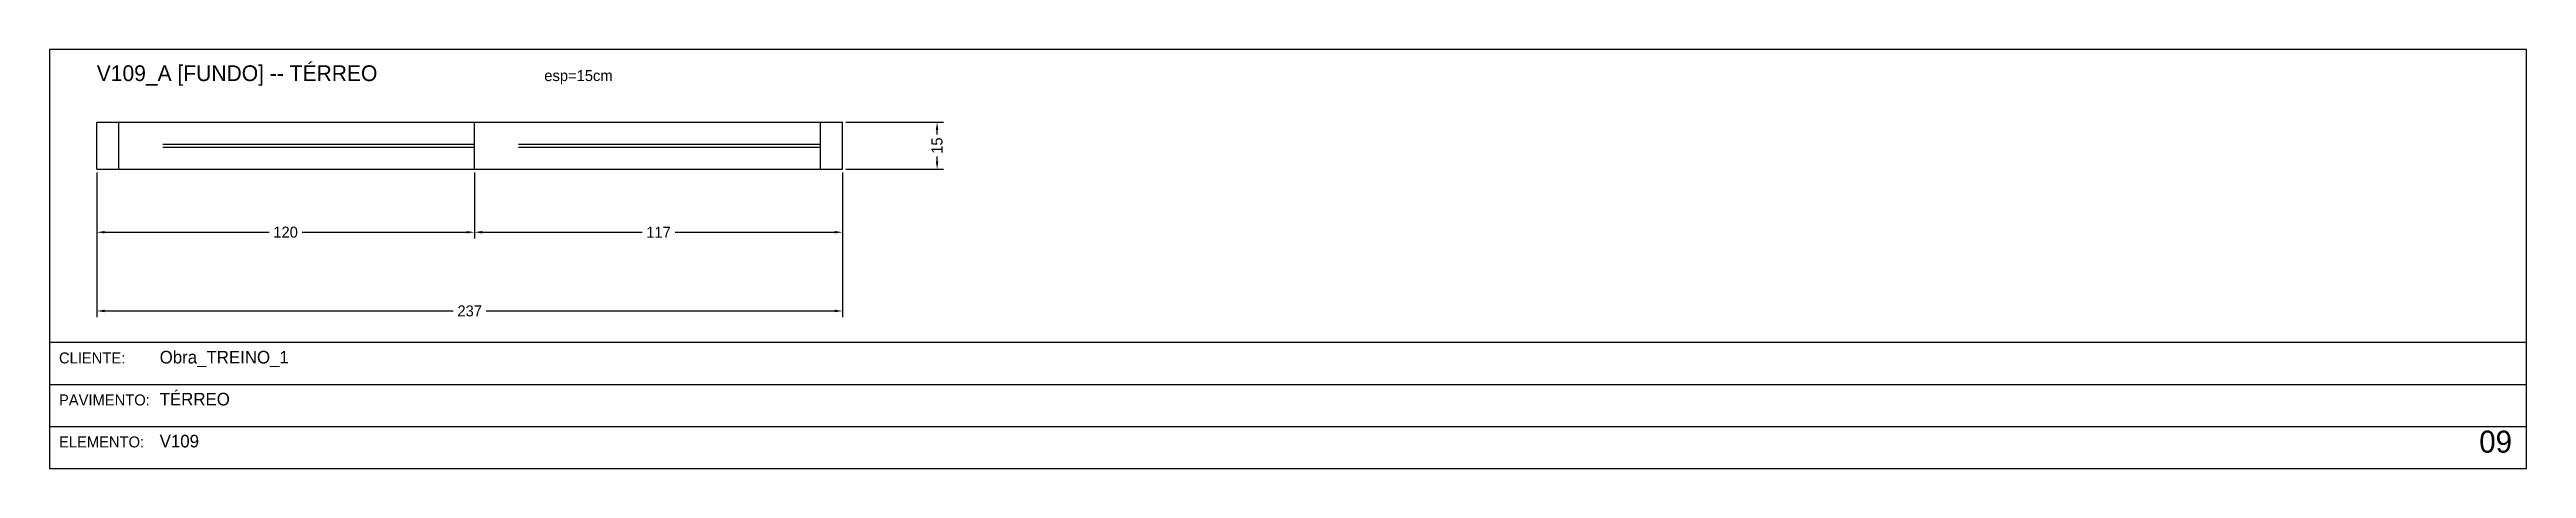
# Model space of a CAD drawing. Header units: metres. Extents: x 0 to 3208, y -1382 to -20.
# Drawn here: x 0 to 787, y -459 to -326 of the extents above; entities that cross this region are included whole.
import ezdxf

# ---------------------------------------------------------------- set-up
doc = ezdxf.new("R2010")
doc.units = ezdxf.units.M
for name, color, linetype in [('BORDA_CELULA', 9, 'Continuous'), ('CARIMBO', 9, 'Continuous'), ('COTA', 241, 'Continuous'), ('NOMENCLATURA', 7, 'Continuous'), ('Painéis', 200, 'Continuous'), ('SARR_2.2x7', 40, 'Continuous')]:
    doc.layers.add(name, color=color, linetype=linetype)
doc.dimstyles.new('COTA', dxfattribs={"dimtxt": 3.5, "dimasz": 2.5, "dimexe": 2, "dimexo": 1, "dimgap": 0.9, "dimtad": 1, "dimdec": 0, "dimrnd": 1, "dimcen": 2.5, "dimclrd": 4, "dimclre": 4, "dimclrt": 4, "dimazin": 3, "dimtfac": 1, "dimtmove": 0, "dimatfit": 3})

msp = doc.modelspace()

# ---------------------------------------------------------------- texts
at = {"layer": 'CARIMBO', "color": 9}
for s, p in [('CLIENTE:', (3, -425.67)), ('PAVIMENTO:', (3, -439)), ('ELEMENTO:', (3, -452.33))]:
    msp.add_text(s, height=3.5, dxfattribs=at).set_placement(p)
at = {"layer": 'CARIMBO', "color": 2}
for s, p in [('Obra_TREINO_1', (35, -425.67)), ('TÉRREO', (35, -439)), ('V109', (35, -452.33))]:
    msp.add_text(s, height=4, dxfattribs=at).set_placement(p)
at = {"layer": 'CARIMBO', "color": 3}
msp.add_text('09', height=7, dxfattribs=at).set_placement((772, -454))
at = {"layer": 'COTA'}
msp.add_text('esp=15cm', height=3.5, dxfattribs=at).set_placement((157.2, -336))
at = {"layer": 'NOMENCLATURA'}
msp.add_text('V109_A [FUNDO] -- TÉRREO', height=5, dxfattribs=at).set_placement((15, -336))

# ---------------------------------------------------------------- blocks, each defined once
blk = doc.blocks.new('_CLOSEDFILLED')
at = {"color": 0, "linetype": 'BYBLOCK'}
blk.add_solid([(-1, 0.16), (0, 0), (-1, -0.16)], dxfattribs=at)
blk = doc.blocks.new('*D51')
at = {"color": 4}
for p, q in [((15, -365), (15, -386)), ((135, -365), (135, -386)), ((17.5, -384), (69.75, -384)), ((80.25, -384), (132.5, -384))]:
    blk.add_line(p, q, dxfattribs=at)
at = {"layer": 'Defpoints'}
for p in [(15, -364), (135, -364), (15, -384)]:
    blk.add_point(p, dxfattribs=at)
at = {"layer": 'COTA', "color": 4, "xscale": 2.5, "yscale": 2.5, "rotation": 180}
blk.add_blockref('_CLOSEDFILLED', (15, -384), dxfattribs=at)
at = {"layer": 'COTA', "color": 4, "xscale": 2.5, "yscale": 2.5}
blk.add_blockref('_CLOSEDFILLED', (135, -384), dxfattribs=at)
at = {"layer": 'COTA', "color": 4, "insert": (75, -384), "char_height": 3.5, "attachment_point": 5}
blk.add_mtext('120', dxfattribs=at)
blk = doc.blocks.new('*D52')
at = {"color": 4}
for p, q in [((135, -365), (135, -386)), ((252, -365), (252, -386)), ((137.5, -384), (188.25, -384)), ((198.75, -384), (249.5, -384))]:
    blk.add_line(p, q, dxfattribs=at)
at = {"layer": 'Defpoints'}
for p in [(135, -364), (252, -364), (135, -384)]:
    blk.add_point(p, dxfattribs=at)
at = {"layer": 'COTA', "color": 4, "xscale": 2.5, "yscale": 2.5, "rotation": 180}
blk.add_blockref('_CLOSEDFILLED', (135, -384), dxfattribs=at)
at = {"layer": 'COTA', "color": 4, "xscale": 2.5, "yscale": 2.5}
blk.add_blockref('_CLOSEDFILLED', (252, -384), dxfattribs=at)
at = {"layer": 'COTA', "color": 4, "insert": (193.5, -384), "char_height": 3.5, "attachment_point": 5}
blk.add_mtext('117', dxfattribs=at)
blk = doc.blocks.new('*D53')
at = {"color": 4}
for p, q in [((15, -365), (15, -411)), ((252, -365), (252, -411)), ((17.5, -409), (128.25, -409)), ((138.75, -409), (249.5, -409))]:
    blk.add_line(p, q, dxfattribs=at)
at = {"layer": 'Defpoints'}
for p in [(15, -364), (252, -364), (15, -409)]:
    blk.add_point(p, dxfattribs=at)
at = {"layer": 'COTA', "color": 4, "xscale": 2.5, "yscale": 2.5, "rotation": 180}
blk.add_blockref('_CLOSEDFILLED', (15, -409), dxfattribs=at)
at = {"layer": 'COTA', "color": 4, "xscale": 2.5, "yscale": 2.5}
blk.add_blockref('_CLOSEDFILLED', (252, -409), dxfattribs=at)
at = {"layer": 'COTA', "color": 4, "insert": (133.5, -409), "char_height": 3.5, "attachment_point": 5}
blk.add_mtext('237', dxfattribs=at)
blk = doc.blocks.new('*D54')
at = {"color": 4}
for p, q in [((253, -349), (284, -349)), ((282, -353), (282, -351.5)), ((282, -361.5), (282, -360)), ((253, -364), (284, -364))]:
    blk.add_line(p, q, dxfattribs=at)
at = {"layer": 'Defpoints'}
for p in [(252, -349), (252, -364), (282, -364)]:
    blk.add_point(p, dxfattribs=at)
at = {"layer": 'COTA', "color": 4, "xscale": 2.5, "yscale": 2.5}
for p, rotation in [((282, -349), 90), ((282, -364), 270)]:
    blk.add_blockref('_CLOSEDFILLED', p, dxfattribs=dict(at, rotation=rotation))
at = {"layer": 'COTA', "color": 4, "insert": (282, -356.5), "char_height": 3.5, "attachment_point": 5, "rotation": 90}
blk.add_mtext('15', dxfattribs=at)

# ---------------------------------------------------------------- dimensions: what is measured, and where the dimension line sits
at = {"layer": 'COTA'}
dim = msp.add_linear_dim(base=(282, -364), p1=(252, -364), p2=(252, -349), angle=90, dimstyle='COTA', dxfattribs=at)
dim.commit()
dim.dimension.update_dxf_attribs({"geometry": '*D54', "text_midpoint": (282, -356.5)})
for base, p1, p2, picture, middle in [((15, -384), (15, -364), (135, -364), '*D51', (75, -384)), ((15, -409), (15, -364), (252, -364), '*D53', (133.5, -409)), ((135, -384), (135, -364), (252, -364), '*D52', (193.5, -384))]:
    dim = msp.add_linear_dim(base=base, p1=p1, p2=p2, dimstyle='COTA', dxfattribs=at)
    dim.commit()
    dim.dimension.update_dxf_attribs({"geometry": picture, "text_midpoint": middle})

# ---------------------------------------------------------------- linework, layer by layer
at = {"layer": 'BORDA_CELULA'}
for points in [[(0, -459), (787, -459), (787, -326), (0, -326)], [(0, -459), (787, -459), (787, -419), (0, -419)]]:
    msp.add_lwpolyline(points, close=True, dxfattribs=at)
at = {"layer": 'CARIMBO'}
for p, q in [((0, -432.33), (787, -432.33)), ((0, -445.67), (787, -445.67)), ((0, -459), (787, -459))]:
    msp.add_line(p, q, dxfattribs=at)
at = {"layer": 'Painéis'}
for points in [[(15, -364), (15, -349)], [(15, -349), (135, -349)], [(135, -349), (252, -349)], [(135, -364), (135, -349)], [(252, -364), (252, -349)], [(15, -364), (135, -364)], [(135, -364), (252, -364)]]:
    msp.add_lwpolyline(points, dxfattribs=at)
at = {"layer": 'SARR_2.2x7'}
for points in [[(22, -364), (22, -349)], [(245, -364), (245, -349)], [(36, -356), (135, -356)], [(36, -357), (135, -357)], [(149, -356), (245, -356)], [(149, -357), (245, -357)]]:
    msp.add_lwpolyline(points, dxfattribs=at)

msp.set_redraw_order([(e.dxf.handle, doc.entitydb.next_handle()) for e in msp.query("TEXT MTEXT ATTDEF DIMENSION ARC_DIMENSION")])  # texts and dimensions are drawn at this point

doc.saveas('drawing.dxf')
